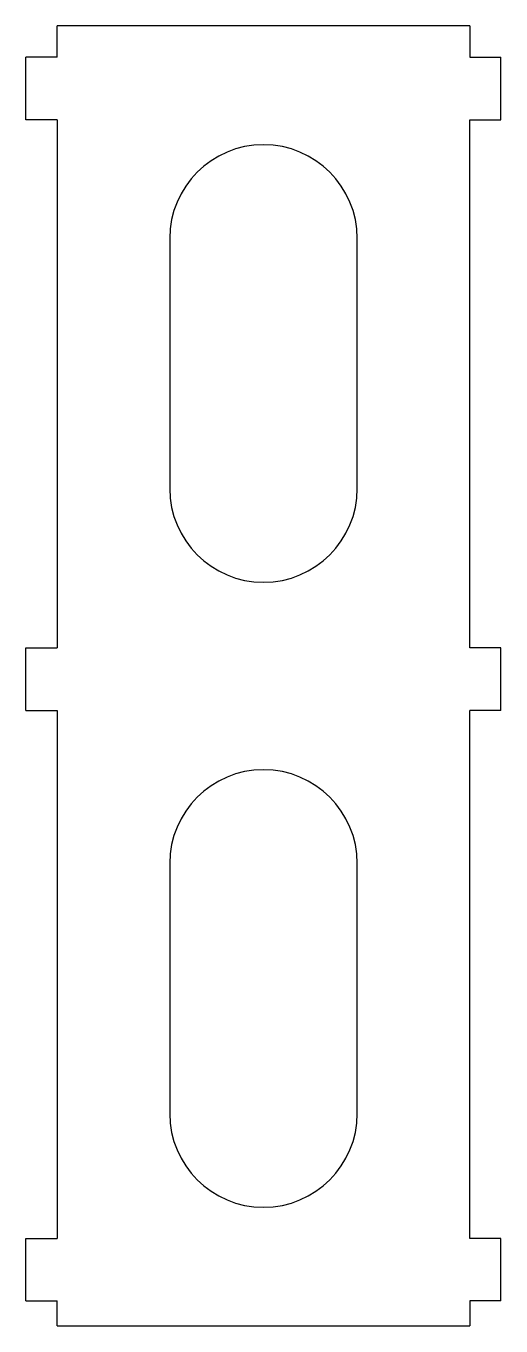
# Model space of a CAD drawing. Extents: x 0 to 756, y 0 to 386.
# Drawn here: x 680.2 to 756.2, y 124.6 to 332.6 of the extents above; entities that cross this region are included whole.
import ezdxf

# ---------------------------------------------------------------- set-up
doc = ezdxf.new("R2010")
doc.units = 0
doc.linetypes.add('SLD-CONTINUA', pattern=[0])
doc.layers.get('0').update_dxf_attribs({"linetype": 'CONTINUOUS'})

msp = doc.modelspace()

# ---------------------------------------------------------------- linework, layer by layer
at = {"color": 1, "linetype": 'SLD-CONTINUA'}
for p, q in [((685.184, 327.605), (685.184, 332.605)), ((751.184, 332.605), (685.184, 332.605)), ((751.184, 332.605), (751.184, 327.605)), ((685.184, 327.605), (680.184, 327.605)), ((680.184, 317.605), (680.184, 327.605)), ((751.184, 327.605), (756.184, 327.605)), ((756.184, 317.605), (756.184, 327.605)), ((685.184, 317.605), (680.184, 317.605)), ((685.184, 317.605), (685.184, 233.105)), ((751.184, 317.605), (756.184, 317.605)), ((751.184, 233.105), (751.184, 317.605)), ((703.184, 298.605), (703.184, 258.605)), ((733.184, 258.605), (733.184, 298.605)), ((680.184, 223.105), (680.184, 233.105)), ((756.184, 223.105), (756.184, 233.105)), ((685.184, 223.105), (685.184, 138.605)), ((751.184, 138.605), (751.184, 223.105)), ((703.184, 198.605), (703.184, 158.605)), ((733.184, 158.605), (733.184, 198.605)), ((680.184, 138.605), (685.184, 138.605)), ((680.184, 128.605), (680.184, 138.605)), ((756.184, 138.605), (751.184, 138.605)), ((756.184, 128.605), (756.184, 138.605)), ((680.184, 128.605), (685.184, 128.605)), ((685.184, 124.605), (685.184, 128.605)), ((756.184, 128.605), (751.184, 128.605)), ((751.184, 128.605), (751.184, 124.605)), ((685.184, 124.605), (751.184, 124.605))]:
    msp.add_line(p, q, dxfattribs=at)
at = {"color": 1}
for p, q in [((680.184, 233.105), (685.184, 233.105)), ((756.184, 233.105), (751.184, 233.105)), ((680.184, 223.105), (685.184, 223.105)), ((756.184, 223.105), (751.184, 223.105))]:
    msp.add_line(p, q, dxfattribs=at)
at = {"color": 1, "linetype": 'SLD-CONTINUA'}
for centre, start, end in [((718.184, 298.605), 0, 180), ((718.184, 258.605), 180, 0), ((718.184, 198.605), 0, 180), ((718.184, 158.605), 180, 0)]:
    msp.add_arc(centre, 15, start, end, dxfattribs=at)

doc.saveas('drawing.dxf')
